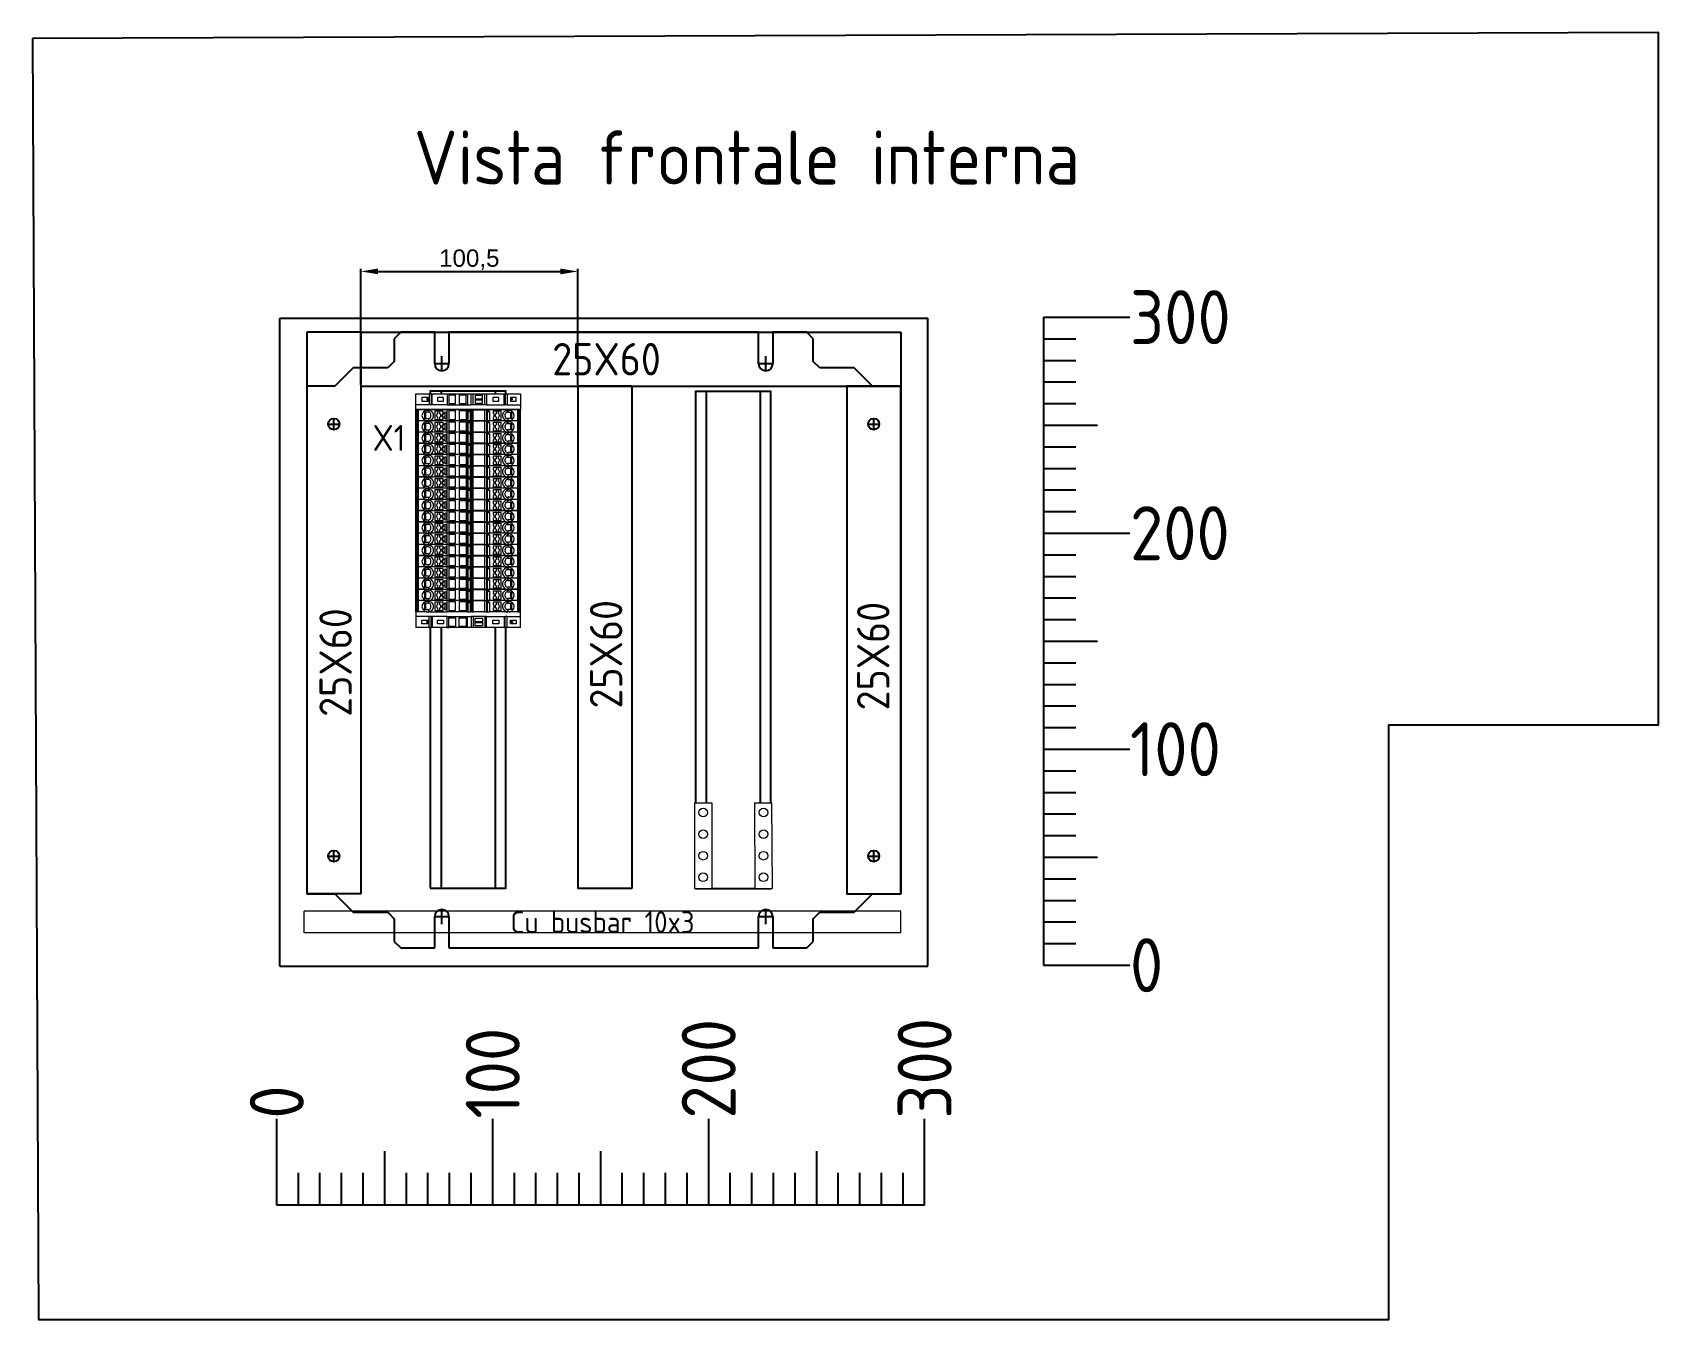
# Model space of a CAD drawing. Header units: millimetres. Extents: x 46697 to 52144, y 25488 to 34806.
# Drawn here: x 48050 to 48803, y 25490 to 26086 of the extents above; entities that cross this region are included whole.
import ezdxf
from ezdxf.enums import TextEntityAlignment as Align

# ---------------------------------------------------------------- set-up
doc = ezdxf.new("R2010")
doc.units = ezdxf.units.MM
doc.layers.add('! NO PLOT !', color=7, linetype='Continuous', true_color=0xff75dd, plot=False)
doc.layers.add('000-PI-Oprema', color=30, linetype='Continuous', lineweight=5)
doc.layers.add('SI-ORMAR-Oprema', color=30, linetype='Continuous', lineweight=5)
for name, color, linetype in [('000-PI-ORMAR', 51, 'Continuous'), ('002-PI-Kabelska kanalica', 150, 'Continuous'), ('004-PI-DIN Šina', 80, 'Continuous'), ('AUT_TEXT', 7, 'Continuous')]:
    doc.layers.add(name, color=color, linetype=linetype)
doc.styles.add('PI0', font='isocpeur.ttf', dxfattribs={"width": 0.9})
doc.styles.get("Standard").update_dxf_attribs({"font": 'arial.ttf'})
doc.dimstyles.new('ISO-25-lb', dxfattribs={"dimtxt": 8, "dimasz": 8, "dimexe": 1.25, "dimexo": 0.625, "dimtad": 1, "dimdec": 1, "dimtxsty": 'Standard', "dimcen": 5, "dimadec": 0, "dimazin": 0, "dimtfac": 1, "dimtdec": 1, "dimtmove": 0, "dimatfit": 3, "dimfxl": 1, "dimarcsym": 0})

msp = doc.modelspace()

# ---------------------------------------------------------------- texts
at = {"color": 7, "style": 'PI0', "width": 0.9}
for s, p in [('300', (48557.85, 25954.1)), ('200', (48557.85, 25854.1)), ('100', (48557.85, 25754.1)), ('0', (48557.85, 25654.1))]:
    msp.add_text(s, height=25, dxfattribs=at).set_placement(p, align=Align.MIDDLE_LEFT)
at = {"ltscale": 0.25, "style": 'PI0', "width": 0.9}
for s, height, p in [('25X60', 15, (48290.34, 25927.16)), ('X1', 12, (48207.15, 25892.22))]:
    msp.add_text(s, height=height, dxfattribs=at).set_placement(p)
for p in [(48197.52, 25769.09), (48322.76, 25772.91), (48446.48, 25772.06)]:
    msp.add_text('25X60', height=15, rotation=90, dxfattribs=at).set_placement(p)
at = {"color": 7, "style": 'PI0', "width": 0.9}
for s, p in [('100', (48262.78, 25583.05)), ('200', (48362.78, 25583.05)), ('300', (48462.78, 25583.05)), ('0', (48162.78, 25583.05))]:
    msp.add_text(s, height=25, rotation=90, dxfattribs=at).set_placement(p, align=Align.MIDDLE_LEFT)
at = {"layer": 'AUT_TEXT', "style": 'PI0', "width": 0.9}
for s, height, p in [('Vista frontale interna', 25, (48380.44, 26028.05)), ('Cu busbar 10x3', 10, (48313.59, 25674.05))]:
    msp.add_text(s, height=height, dxfattribs=at).set_placement(p, align=Align.MIDDLE)

# ---------------------------------------------------------------- blocks, each defined once
blk = doc.blocks.new('1567.800_montazna')
at = {"layer": '000-PI-ORMAR'}
for p, q in [((46610.12, 31691.64), (46607.12, 31688.64)), ((46625.82, 31691.64), (46610.12, 31691.64)), ((46625.82, 31677.14), (46625.82, 31691.64)), ((46775.82, 31691.64), (46632.42, 31691.64)), ((46632.42, 31691.64), (46632.42, 31677.14)), ((46775.82, 31677.14), (46775.82, 31691.64)), ((46798.12, 31691.64), (46782.42, 31691.64)), ((46782.42, 31691.64), (46782.42, 31677.14)), ((46801.12, 31688.64), (46798.12, 31691.64)), ((46607.12, 31688.64), (46607.12, 31678.14)), ((46801.12, 31678.14), (46801.12, 31688.64)), ((46588.12, 31675.14), (46579.62, 31666.64)), ((46604.12, 31675.14), (46588.12, 31675.14)), ((46607.12, 31678.14), (46604.12, 31675.14)), ((46625.65, 31677.14), (46632.58, 31677.14)), ((46629.12, 31673.67), (46629.12, 31680.6)), ((46775.65, 31677.14), (46782.58, 31677.14)), ((46779.12, 31673.67), (46779.12, 31680.6)), ((46804.12, 31675.14), (46801.12, 31678.14)), ((46820.12, 31675.14), (46804.12, 31675.14)), ((46828.62, 31666.64), (46820.12, 31675.14)), ((46566.62, 31666.64), (46566.62, 31431.64)), ((46579.62, 31666.64), (46566.62, 31666.64)), ((46841.62, 31666.64), (46828.62, 31666.64)), ((46841.62, 31431.64), (46841.62, 31666.64)), ((46576.39, 31649.14), (46581.85, 31649.14)), ((46579.12, 31646.41), (46579.12, 31651.87)), ((46826.39, 31649.14), (46831.85, 31649.14)), ((46829.12, 31646.41), (46829.12, 31651.87)), ((46576.39, 31449.14), (46581.85, 31449.14)), ((46579.12, 31446.41), (46579.12, 31451.87)), ((46826.39, 31449.14), (46831.85, 31449.14)), ((46829.12, 31446.41), (46829.12, 31451.87)), ((46566.62, 31431.64), (46579.62, 31431.64)), ((46579.62, 31431.64), (46588.12, 31423.14)), ((46820.12, 31423.14), (46828.62, 31431.64)), ((46828.62, 31431.64), (46841.62, 31431.64)), ((46588.12, 31423.14), (46604.12, 31423.14)), ((46604.12, 31423.14), (46607.12, 31420.14)), ((46607.12, 31420.14), (46607.12, 31409.64)), ((46625.65, 31421.14), (46632.58, 31421.14)), ((46625.82, 31406.64), (46625.82, 31421.14)), ((46629.12, 31417.67), (46629.12, 31424.6)), ((46632.42, 31421.14), (46632.42, 31406.64)), ((46775.65, 31421.14), (46782.58, 31421.14)), ((46775.82, 31406.64), (46775.82, 31421.14)), ((46779.12, 31417.67), (46779.12, 31424.6)), ((46782.42, 31421.14), (46782.42, 31406.64)), ((46801.12, 31420.14), (46804.12, 31423.14)), ((46801.12, 31409.64), (46801.12, 31420.14)), ((46804.12, 31423.14), (46820.12, 31423.14)), ((46607.12, 31409.64), (46610.12, 31406.64)), ((46610.12, 31406.64), (46625.82, 31406.64)), ((46632.42, 31406.64), (46775.82, 31406.64)), ((46782.42, 31406.64), (46798.12, 31406.64)), ((46798.12, 31406.64), (46801.12, 31409.64))]:
    blk.add_line(p, q, dxfattribs=at)
for centre in [(46579.12, 31649.14), (46829.12, 31649.14), (46579.12, 31449.14), (46829.12, 31449.14)]:
    blk.add_circle(centre, 2.6, dxfattribs=at)
for centre, start, end in [((46629.12, 31677.14), 180, 360), ((46779.12, 31677.14), 180, 360), ((46629.12, 31421.14), 0, 180), ((46779.12, 31421.14), 0, 180)]:
    blk.add_arc(centre, 3.3, start, end, dxfattribs=at)
blk = doc.blocks.new('*U120')
at = {"layer": '004-PI-DIN Šina'}
blk.add_lwpolyline([(230, -17.5), (230, 17.5), (0, 17.5), (0, -17.5)], close=True, dxfattribs=at)
for points in [[(0, 12.5), (230, 12.5)], [(0, -12.5), (230, -12.5)]]:
    blk.add_lwpolyline(points, dxfattribs=at)
blk = doc.blocks.new('*U123')
at = {"layer": '002-PI-Kabelska kanalica'}
for p, q in [((0, 0), (-25, 0)), ((-25, 0), (-25, -260.01)), ((0, 0), (0, -260.01)), ((0, -260.01), (-25, -260.01))]:
    blk.add_line(p, q, dxfattribs=at)
blk = doc.blocks.new('*U122')
at = {"layer": '002-PI-Kabelska kanalica'}
for p, q in [((0, 0), (-25, 0)), ((-25, 0), (-25, -232.5)), ((0, 0), (0, -232.5)), ((0, -232.5), (-25, -232.5))]:
    blk.add_line(p, q, dxfattribs=at)
blk = doc.blocks.new('*U124')
at = {"layer": '002-PI-Kabelska kanalica'}
for p, q in [((0, 0), (-25, 0)), ((-25, 0), (-25, -250)), ((0, 0), (0, -250)), ((0, -250), (-25, -250))]:
    blk.add_line(p, q, dxfattribs=at)
blk = doc.blocks.new('*U125')
at = {"layer": '002-PI-Kabelska kanalica'}
for p, q in [((0, 0), (-25, 0)), ((-25, 0), (-25, -235.04)), ((0, 0), (0, -235.04)), ((0, -235.04), (-25, -235.04))]:
    blk.add_line(p, q, dxfattribs=at)
blk = doc.blocks.new('*U99')
blk.add_wipeout([(-24.3, -7.35), (24.3, -7.35), (24.3, 0), (-24.3, 0)])
at = {"ltscale": 0.25}
blk.add_line((-24.3, 0), (24.3, 0), dxfattribs=at)
for p, q in [((-18.03, 0), (-18.03, -5.15)), ((-17.1, 0), (-17.1, -5.15)), ((-17, -5.15), (-17, 0)), ((-16.74, -5.15), (-16.74, 0)), ((-9.72, 0), (-9.72, -5.15)), ((-9, 0), (-9, -0.57)), ((-1, -0.57), (-1, 0)), ((-0.28, 0), (-0.28, -5.15)), ((1.39, -5.15), (1.39, 0)), ((2.32, -5.15), (2.32, 0)), ((7.69, -5.15), (7.69, 0)), ((8.51, 0), (8.51, -5.15)), ((16.74, -5.15), (16.74, 0)), ((17, 0), (17, -5.15)), ((17.1, 0), (17.1, -5.15)), ((18.03, 0), (18.03, -5.15)), ((24.3, 0), (24.3, -7.35)), ((-24.3, -7.35), (-24.3, 0)), ((-18.03, -5.15), (-24.3, -5.15)), ((24.3, -7.35), (-24.3, -7.35)), ((-21.4, -1.72), (-21.4, -3.42)), ((-18.5, -1.72), (-21.4, -1.72)), ((-21.4, -3.42), (-18.5, -3.42)), ((-19.01, -2.37), (-19.15, -2.37)), ((-19.15, -2.37), (-19.15, -2.77)), ((-19.01, -2.77), (-19.15, -2.77)), ((-19.01, -2.37), (-18.5, -2.37)), ((-19.01, -2.77), (-19.01, -2.37)), ((-19.01, -2.77), (-18.5, -2.77)), ((-18.5, -2.37), (-18.5, -1.72)), ((-18.5, -2.77), (-18.5, -2.37)), ((-18.5, -3.42), (-18.5, -2.77)), ((-17.1, -5.15), (-18.03, -5.15)), ((-17, -5.15), (-17.1, -5.15)), ((-16.74, -5.15), (-17, -5.15)), ((-9.72, -5.15), (-16.74, -5.15)), ((-14.15, -1.72), (-14.15, -3.42)), ((-11.45, -1.72), (-14.15, -1.72)), ((-14.15, -3.42), (-11.45, -3.42)), ((-11.45, -3.42), (-11.45, -1.72)), ((-9.72, -5.15), (-9, -5.15)), ((-9, -0.57), (-9, -4.57)), ((-5.85, -0.57), (-9, -0.57)), ((-9, -4.57), (-9, -5.15)), ((-9, -4.57), (-5.85, -4.57)), ((-9, -5.15), (-1, -5.15)), ((-5.85, -4.57), (-5.85, -0.57)), ((-4.15, -0.57), (-4.15, -4.57)), ((-1, -0.57), (-4.15, -0.57)), ((-4.15, -4.57), (-1, -4.57)), ((-1, -4.57), (-1, -0.57)), ((-1, -5.15), (-1, -4.57)), ((-1, -5.15), (-0.28, -5.15)), ((-0.28, -5.15), (1.39, -5.15)), ((2.32, -5.15), (1.39, -5.15)), ((7.69, -5.15), (2.32, -5.15)), ((6.67, -0.82), (3.22, -0.82)), ((3.22, -0.82), (3.22, -2.37)), ((3.22, -2.37), (6.67, -2.37)), ((3.22, -2.37), (3.22, -2.77)), ((3.22, -2.77), (6.67, -2.77)), ((3.22, -2.77), (3.22, -4.32)), ((3.22, -4.32), (6.67, -4.32)), ((6.67, -2.37), (6.67, -0.82)), ((6.67, -2.77), (6.67, -2.37)), ((6.67, -4.32), (6.67, -2.77)), ((8.51, -5.15), (7.69, -5.15)), ((8.51, -5.15), (16.74, -5.15)), ((11.45, -1.72), (11.45, -3.42)), ((14.15, -1.72), (11.45, -1.72)), ((11.45, -3.42), (14.15, -3.42)), ((14.15, -3.42), (14.15, -1.72)), ((16.74, -5.15), (17, -5.15)), ((17, -5.15), (17.1, -5.15)), ((18.03, -5.15), (17.1, -5.15)), ((18.03, -5.15), (24.3, -5.15)), ((22.25, -1.72), (19.55, -1.72)), ((19.55, -1.72), (19.55, -2.37)), ((19.55, -2.37), (19.89, -2.37)), ((19.55, -2.37), (19.55, -2.77)), ((19.55, -2.77), (19.55, -3.42)), ((19.55, -2.77), (19.89, -2.77)), ((19.55, -3.42), (22.25, -3.42)), ((20.59, -2.37), (19.89, -2.37)), ((19.89, -2.77), (19.89, -2.37)), ((20.59, -2.77), (19.89, -2.77)), ((20.59, -2.77), (20.59, -2.37)), ((22.25, -3.42), (22.25, -1.72))]:
    blk.add_line(p, q)
blk = doc.blocks.new('*U98')
blk.add_wipeout([(-24.3, 0), (24.3, 0), (24.3, -7.35), (-24.3, -7.35)])
for p, q in [((24.3, 0), (-24.3, 0)), ((24.3, -7.35), (24.3, 0)), ((-24.3, 0), (-24.3, -7.35)), ((-18.03, -2.2), (-24.3, -2.2)), ((-21.4, -5.62), (-21.4, -3.92)), ((-21.4, -3.92), (-18.5, -3.92)), ((-18.5, -5.62), (-21.4, -5.62)), ((-19.01, -4.58), (-19.15, -4.58)), ((-19.15, -4.98), (-19.15, -4.58)), ((-19.01, -4.98), (-19.15, -4.98)), ((-19.01, -4.58), (-19.01, -4.98)), ((-19.01, -4.58), (-18.5, -4.58)), ((-19.01, -4.98), (-18.5, -4.98)), ((-18.5, -3.92), (-18.5, -4.58)), ((-18.5, -4.58), (-18.5, -4.98)), ((-18.5, -4.98), (-18.5, -5.62)), ((-18.03, -7.35), (-18.03, -2.2)), ((-17.1, -2.2), (-18.03, -2.2)), ((-17.1, -7.35), (-18.03, -7.35)), ((-17.1, -7.35), (-17.1, -2.2)), ((-17, -2.2), (-17.1, -2.2)), ((-17, -7.35), (-17.1, -7.35)), ((-17, -2.2), (-17, -7.35)), ((-16.74, -2.2), (-17, -2.2)), ((-16.74, -7.35), (-17, -7.35)), ((-16.74, -2.2), (-16.74, -7.35)), ((-9.72, -2.2), (-16.74, -2.2)), ((-14.15, -3.92), (-11.45, -3.92)), ((-14.15, -5.62), (-14.15, -3.92)), ((-11.45, -5.62), (-14.15, -5.62)), ((-11.45, -3.92), (-11.45, -5.62)), ((-9.72, -2.2), (-9, -2.2)), ((-9.72, -7.35), (-9.72, -2.2)), ((-9.72, -7.35), (-9, -7.35)), ((-9, -2.77), (-9, -2.2)), ((-9, -2.2), (-1, -2.2)), ((-9, -6.77), (-9, -2.77)), ((-9, -2.77), (-5.85, -2.77)), ((-5.85, -6.77), (-9, -6.77)), ((-9, -7.35), (-9, -6.77)), ((-5.85, -2.77), (-5.85, -6.77)), ((-4.15, -2.77), (-1, -2.77)), ((-4.15, -6.77), (-4.15, -2.77)), ((-1, -6.77), (-4.15, -6.77)), ((-1, -2.2), (-1, -2.77)), ((-1, -2.2), (-0.28, -2.2)), ((-1, -2.77), (-1, -6.77)), ((-1, -6.77), (-1, -7.35)), ((-0.28, -2.2), (1.39, -2.2)), ((-0.28, -7.35), (-0.28, -2.2)), ((2.32, -2.2), (1.39, -2.2)), ((1.39, -2.2), (1.39, -7.35)), ((7.69, -2.2), (2.32, -2.2)), ((2.32, -2.2), (2.32, -7.35)), ((3.22, -3.02), (6.67, -3.02)), ((3.22, -4.58), (3.22, -3.02)), ((3.22, -4.58), (6.67, -4.58)), ((3.22, -4.98), (3.22, -4.58)), ((3.22, -4.98), (6.67, -4.98)), ((3.22, -6.52), (3.22, -4.98)), ((6.67, -6.52), (3.22, -6.52)), ((6.67, -3.02), (6.67, -4.58)), ((6.67, -4.58), (6.67, -4.98)), ((6.67, -4.98), (6.67, -6.52)), ((7.69, -2.2), (7.69, -7.35)), ((8.51, -2.2), (7.69, -2.2)), ((8.51, -7.35), (8.51, -2.2)), ((8.51, -2.2), (16.74, -2.2)), ((11.45, -3.92), (14.15, -3.92)), ((11.45, -5.62), (11.45, -3.92)), ((14.15, -5.62), (11.45, -5.62)), ((14.15, -3.92), (14.15, -5.62)), ((16.74, -2.2), (16.74, -7.35)), ((16.74, -2.2), (17, -2.2)), ((17, -7.35), (17, -2.2)), ((17, -2.2), (17.1, -2.2)), ((18.03, -2.2), (17.1, -2.2)), ((17.1, -7.35), (17.1, -2.2)), ((18.03, -2.2), (24.3, -2.2)), ((18.03, -7.35), (18.03, -2.2)), ((19.55, -4.58), (19.55, -3.92)), ((19.55, -3.92), (22.25, -3.92)), ((19.55, -4.98), (19.55, -4.58)), ((19.55, -4.58), (19.89, -4.58)), ((19.55, -4.98), (19.89, -4.98)), ((19.55, -5.62), (19.55, -4.98)), ((22.25, -5.62), (19.55, -5.62)), ((19.89, -4.58), (19.89, -4.98)), ((20.59, -4.58), (19.89, -4.58)), ((20.59, -4.98), (19.89, -4.98)), ((20.59, -4.58), (20.59, -4.98)), ((22.25, -3.92), (22.25, -5.62))]:
    blk.add_line(p, q)
at = {"ltscale": 0.25}
blk.add_line((24.3, -7.35), (-24.3, -7.35), dxfattribs=at)
blk = doc.blocks.new('*U126')
at = {"layer": '000-PI-Oprema', "ltscale": 0.25}
for p, q in [((0, -3), (0, 7)), ((276.19, 7), (0, 7)), ((276.19, -3), (276.19, 7)), ((276.19, -3), (0, -3))]:
    blk.add_line(p, q, dxfattribs=at)
blk = doc.blocks.new('*U108')
blk.add_wipeout([(47227.3, 37326.63), (47227.3, 37321.48), (47275.9, 37321.48), (47275.9, 37326.63)])
at = {"layer": '000-PI-Oprema'}
for p, q in [((47227.3, 37321.48), (47227.3, 37326.63)), ((47227.85, 37326.63), (47227.3, 37326.63)), ((47228.39, 37326.63), (47227.85, 37326.63)), ((47227.85, 37321.48), (47227.85, 37326.63)), ((47228.39, 37321.48), (47228.39, 37326.63)), ((47228.56, 37326.63), (47228.39, 37326.63)), ((47228.56, 37321.48), (47228.56, 37326.63)), ((47241.88, 37326.63), (47228.56, 37326.63)), ((47231, 37325.48), (47230.9, 37325.58)), ((47230.9, 37322.19), (47231.2, 37322.48)), ((47231.45, 37325.48), (47231, 37325.48)), ((47231.2, 37322.48), (47231.45, 37322.48)), ((47231.45, 37325.48), (47231.45, 37322.48)), ((47231.6, 37325.48), (47231.45, 37325.48)), ((47231.45, 37322.48), (47231.6, 37322.48)), ((47231.6, 37322.48), (47231.6, 37325.48)), ((47231.85, 37325.48), (47231.6, 37325.48)), ((47231.6, 37322.48), (47231.85, 37322.48)), ((47231.6, 37321.7), (47231.6, 37321.48)), ((47231.85, 37325.48), (47231.85, 37322.48)), ((47233.2, 37325.48), (47231.85, 37325.48)), ((47231.85, 37322.48), (47233.2, 37322.48)), ((47233.2, 37326.28), (47232.6, 37326.28)), ((47233.2, 37325.48), (47233.2, 37326.28)), ((47233.3, 37325.48), (47233.2, 37325.48)), ((47233.3, 37322.48), (47233.2, 37322.48)), ((47233.2, 37322.48), (47233.2, 37321.48)), ((47234.2, 37321.48), (47234.2, 37321.7)), ((47237.55, 37325.88), (47236.15, 37325.88)), ((47236.15, 37325.88), (47236.15, 37322.08)), ((47236.15, 37322.08), (47237.55, 37322.08)), ((47238.35, 37325.88), (47237.55, 37325.88)), ((47237.55, 37324.9), (47237.55, 37325.88)), ((47237.55, 37322.08), (47237.55, 37323.07)), ((47237.55, 37322.08), (47238.35, 37322.08)), ((47239.95, 37325.88), (47238.35, 37325.88)), ((47238.35, 37325.88), (47238.35, 37324.9)), ((47238.35, 37323.07), (47238.35, 37322.08)), ((47238.35, 37322.08), (47239.95, 37322.08)), ((47239.55, 37324.58), (47239.95, 37324.98)), ((47239.55, 37323.38), (47239.55, 37324.58)), ((47239.95, 37322.98), (47239.55, 37323.38)), ((47239.95, 37324.98), (47239.95, 37325.88)), ((47239.95, 37322.08), (47239.95, 37322.98)), ((47240.78, 37325.37), (47240.78, 37322.6)), ((47241.88, 37321.48), (47241.88, 37326.63)), ((47242.6, 37326.63), (47241.88, 37326.63)), ((47242.6, 37326.63), (47242.6, 37326.06)), ((47250.6, 37326.63), (47242.6, 37326.63)), ((47242.6, 37326.06), (47242.6, 37322.06)), ((47245.75, 37326.06), (47242.6, 37326.06)), ((47242.6, 37322.06), (47245.75, 37322.06)), ((47242.6, 37322.06), (47242.6, 37321.48)), ((47245.75, 37322.06), (47245.75, 37326.06)), ((47247.45, 37326.06), (47247.45, 37322.06)), ((47250.6, 37326.06), (47247.45, 37326.06)), ((47247.45, 37322.06), (47250.6, 37322.06)), ((47250.6, 37326.63), (47250.6, 37326.06)), ((47251.32, 37326.63), (47250.6, 37326.63)), ((47250.6, 37326.06), (47250.6, 37322.06)), ((47250.6, 37322.06), (47250.6, 37321.48)), ((47251.32, 37326.63), (47251.75, 37326.63)), ((47251.32, 37321.48), (47251.32, 37326.63)), ((47251.65, 37321.48), (47251.65, 37325.83)), ((47251.65, 37325.83), (47251.75, 37325.83)), ((47251.75, 37325.83), (47251.75, 37326.63)), ((47252.21, 37326.63), (47251.75, 37326.63)), ((47251.75, 37325.83), (47252.21, 37325.83)), ((47252.21, 37326.63), (47252.56, 37326.63)), ((47252.21, 37325.83), (47252.21, 37326.63)), ((47253.07, 37326.63), (47252.56, 37326.63)), ((47252.56, 37326.63), (47252.56, 37321.48)), ((47253.07, 37326.63), (47253.07, 37321.48)), ((47253.07, 37326.63), (47253.98, 37326.63)), ((47253.98, 37321.48), (47253.98, 37326.63)), ((47253.98, 37326.63), (47259.12, 37326.63)), ((47259.12, 37326.63), (47259.12, 37321.48)), ((47259.12, 37326.63), (47260.03, 37326.63)), ((47260.03, 37326.63), (47260.03, 37321.48)), ((47260.03, 37326.63), (47260.54, 37326.63)), ((47260.54, 37321.48), (47260.54, 37326.63)), ((47260.54, 37326.63), (47260.89, 37326.63)), ((47260.89, 37325.83), (47260.89, 37326.63)), ((47261.35, 37326.63), (47260.89, 37326.63)), ((47260.89, 37325.83), (47261.35, 37325.83)), ((47261.35, 37325.83), (47261.35, 37326.63)), ((47274.65, 37326.63), (47261.35, 37326.63)), ((47261.35, 37325.83), (47261.45, 37325.83)), ((47261.45, 37325.83), (47261.45, 37321.48)), ((47264.75, 37325.88), (47263.15, 37325.88)), ((47263.15, 37325.88), (47263.15, 37324.98)), ((47263.15, 37324.98), (47263.55, 37324.58)), ((47263.55, 37323.38), (47263.15, 37322.98)), ((47263.15, 37322.98), (47263.15, 37322.08)), ((47263.15, 37322.08), (47264.75, 37322.08)), ((47263.55, 37324.58), (47263.55, 37323.38)), ((47264.75, 37324.9), (47264.75, 37325.88)), ((47265.55, 37325.88), (47264.75, 37325.88)), ((47264.75, 37322.08), (47264.75, 37323.07)), ((47264.75, 37322.08), (47265.55, 37322.08)), ((47265.55, 37325.88), (47265.55, 37324.9)), ((47266.95, 37325.88), (47265.55, 37325.88)), ((47265.55, 37323.07), (47265.55, 37322.08)), ((47265.55, 37322.08), (47266.95, 37322.08)), ((47266.95, 37322.08), (47266.95, 37325.88)), ((47268.8, 37323.48), (47268.8, 37324.48)), ((47268.9, 37321.48), (47268.9, 37321.7)), ((47269.8, 37325.48), (47269.9, 37325.48)), ((47269.8, 37322.48), (47269.9, 37322.48)), ((47269.9, 37326.28), (47270.5, 37326.28)), ((47269.9, 37325.48), (47269.9, 37326.28)), ((47269.9, 37325.48), (47271.25, 37325.48)), ((47271.25, 37322.48), (47269.9, 37322.48)), ((47269.9, 37322.48), (47269.9, 37321.48)), ((47271.25, 37325.48), (47271.25, 37322.48)), ((47271.25, 37325.48), (47271.5, 37325.48)), ((47271.5, 37322.48), (47271.25, 37322.48)), ((47271.5, 37322.48), (47271.5, 37325.48)), ((47271.5, 37325.48), (47271.65, 37325.48)), ((47271.65, 37322.48), (47271.5, 37322.48)), ((47271.5, 37321.7), (47271.5, 37321.48)), ((47271.65, 37325.48), (47271.65, 37322.48)), ((47271.65, 37325.48), (47272.1, 37325.48)), ((47271.9, 37322.48), (47271.65, 37322.48)), ((47272.2, 37322.19), (47271.9, 37322.48)), ((47272.1, 37325.48), (47272.2, 37325.58)), ((47274.65, 37321.48), (47274.65, 37326.63)), ((47274.65, 37326.63), (47274.82, 37326.63)), ((47274.82, 37321.48), (47274.82, 37326.63)), ((47274.82, 37326.63), (47275.35, 37326.63)), ((47275.35, 37321.48), (47275.35, 37326.63)), ((47275.35, 37326.63), (47275.9, 37326.63)), ((47275.9, 37321.48), (47275.9, 37326.63)), ((47227.85, 37321.48), (47227.3, 37321.48)), ((47228.39, 37321.48), (47227.85, 37321.48)), ((47228.56, 37321.48), (47228.39, 37321.48)), ((47231.6, 37321.48), (47228.56, 37321.48)), ((47232.6, 37321.48), (47231.6, 37321.48)), ((47232.6, 37321.48), (47233.2, 37321.48)), ((47234.2, 37321.48), (47233.2, 37321.48)), ((47234.2, 37321.48), (47241.88, 37321.48)), ((47242.6, 37321.48), (47241.88, 37321.48)), ((47250.6, 37321.48), (47242.6, 37321.48)), ((47251.32, 37321.48), (47250.6, 37321.48)), ((47251.32, 37321.48), (47251.65, 37321.48)), ((47251.65, 37321.48), (47252.56, 37321.48)), ((47253.07, 37321.48), (47252.56, 37321.48)), ((47253.07, 37321.48), (47253.98, 37321.48)), ((47259.12, 37321.48), (47253.98, 37321.48)), ((47259.12, 37321.48), (47260.03, 37321.48)), ((47260.03, 37321.48), (47260.54, 37321.48)), ((47260.54, 37321.48), (47261.45, 37321.48)), ((47268.9, 37321.48), (47261.45, 37321.48)), ((47268.9, 37321.48), (47269.9, 37321.48)), ((47270.5, 37321.48), (47269.9, 37321.48)), ((47271.5, 37321.48), (47270.5, 37321.48)), ((47274.65, 37321.48), (47271.5, 37321.48)), ((47274.65, 37321.48), (47274.82, 37321.48)), ((47274.82, 37321.48), (47275.35, 37321.48)), ((47275.35, 37321.48), (47275.9, 37321.48))]:
    blk.add_line(p, q, dxfattribs=at)
for centre, radius, start, end in [((47232.6, 37323.88), 2.4, 135, 225), ((47232.6, 37323.88), 2.4, 90, 135), ((47232.6, 37323.88), 2.4, 225, 245.37568), ((47232.6, 37323.88), 2.4, 245.37568, 270), ((47233.2, 37323.88), 2.4, 294.62432, 90), ((47233.2, 37323.88), 2.4, 270, 294.62432), ((47233.3, 37324.48), 1, 0, 90), ((47233.3, 37323.48), 1, 270, 360), ((47237.95, 37323.98), 1, 113.57818, 246.42182), ((47237.95, 37323.98), 1, 293.57818, 66.42182), ((47241.15, 37325.03), 0.5, 5.44059, 134.99975), ((47241.15, 37322.93), 0.5, 225, 354.55967), ((47265.15, 37323.98), 1, 113.57818, 246.42182), ((47265.15, 37323.98), 1, 293.57818, 66.42182), ((47269.9, 37323.88), 2.4, 90, 245.37568), ((47269.8, 37324.48), 1, 90, 180), ((47269.8, 37323.48), 1, 180, 270), ((47269.9, 37323.88), 2.4, 245.37568, 270), ((47270.5, 37323.88), 2.4, 45, 90), ((47270.5, 37323.88), 2.4, 270, 294.62432), ((47270.5, 37323.88), 2.4, 294.62432, 315), ((47270.5, 37323.88), 2.4, 315, 45)]:
    blk.add_arc(centre, radius, start, end, dxfattribs=at)
for points in [[(47234.3, 37323.48), (47234.3, 37323.61), (47234.3, 37323.74), (47234.3, 37323.87), (47234.3, 37324.01), (47234.3, 37324.14), (47234.3, 37324.26), (47234.3, 37324.38), (47234.3, 37324.48)], [(47240.78, 37325.37), (47240.55, 37325.14), (47240.32, 37324.91), (47240.09, 37324.68), (47239.85, 37324.44)], [(47239.85, 37323.53), (47239.85, 37323.76), (47239.85, 37323.98), (47239.85, 37324.21), (47239.85, 37324.44)], [(47240.78, 37322.6), (47240.55, 37322.83), (47240.32, 37323.05), (47240.09, 37323.29), (47239.85, 37323.53)], [(47240.8, 37325.39), (47240.79, 37325.38), (47240.78, 37325.37)], [(47240.8, 37322.58), (47240.79, 37322.59), (47240.78, 37322.6)], [(47241.75, 37323.98), (47241.73, 37324.26), (47241.7, 37324.53), (47241.67, 37324.81), (47241.65, 37325.08)], [(47241.65, 37322.89), (47241.67, 37323.16), (47241.7, 37323.44), (47241.73, 37323.71), (47241.75, 37323.98)]]:
    blk.add_spline(points, degree=3, dxfattribs=at)
blk = doc.blocks.new('*U182')
at = {"layer": '000-PI-Oprema'}
blk.add_blockref('*U108', (-47251.6, -37324.06), dxfattribs=at)
blk = doc.blocks.new('*U181')
at = {"color": 0, "linetype": 'ByBlock', "lineweight": -2, "transparency": 16777216}
blk.add_blockref('*U182', (0, 0), dxfattribs=at)
blk.add_blockref('*U182', (0, -5.2), dxfattribs=at)
blk.add_blockref('*U182', (0, -10.4), dxfattribs=at)
blk.add_blockref('*U182', (0, -15.6), dxfattribs=at)
blk.add_blockref('*U182', (0, -20.8), dxfattribs=at)
blk.add_blockref('*U182', (0, -26), dxfattribs=at)
blk.add_blockref('*U182', (0, -31.2), dxfattribs=at)
blk.add_blockref('*U182', (0, -36.4), dxfattribs=at)
blk.add_blockref('*U182', (0, -41.6), dxfattribs=at)
blk.add_blockref('*U182', (0, -46.8), dxfattribs=at)
blk.add_blockref('*U182', (0, -52), dxfattribs=at)
blk.add_blockref('*U182', (0, -57.2), dxfattribs=at)
blk.add_blockref('*U182', (0, -62.4), dxfattribs=at)
blk.add_blockref('*U182', (0, -67.6), dxfattribs=at)
blk.add_blockref('*U182', (0, -72.8), dxfattribs=at)
blk.add_blockref('*U182', (0, -78), dxfattribs=at)
blk.add_blockref('*U182', (0, -83.2), dxfattribs=at)
blk.add_blockref('*U182', (0, -88.4), dxfattribs=at)
blk = doc.blocks.new('*D184')
at = {"layer": '! NO PLOT !', "color": 0, "linetype": 'Continuous', "lineweight": -2, "ltscale": 0.25, "transparency": 16777216}
for p, q in [((48201.69, 25922.72), (48201.69, 25976.53)), ((48302.14, 25922.72), (48302.14, 25976.53)), ((48209.69, 25975.28), (48294.14, 25975.28))]:
    blk.add_line(p, q, dxfattribs=at)
at = {"layer": '! NO PLOT !', "color": 0, "ltscale": 0.25, "transparency": 16777216}
for points in [[(48209.69, 25976.61), (48209.69, 25973.95), (48201.69, 25975.28)], [(48294.14, 25976.61), (48294.14, 25973.95), (48302.14, 25975.28)]]:
    blk.add_solid(points, dxfattribs=at)
at = {"layer": 'Defpoints', "color": 0, "ltscale": 0.25, "transparency": 16777216}
for p in [(48302.14, 25975.28), (48201.69, 25922.1), (48302.14, 25922.1)]:
    blk.add_point(p, dxfattribs=at)
at = {"layer": '! NO PLOT !', "color": 0, "ltscale": 0.25, "transparency": 16777216, "insert": (48251.92, 25980.71), "char_height": 8, "attachment_point": 5}
blk.add_mtext('100,5', dxfattribs=at)

# ---------------------------------------------------------------- linework, layer by layer
at = {"layer": '! NO PLOT !', "ltscale": 0.25}
msp.add_lwpolyline([(48049.67, 26083.11), (48052.45, 25490.09), (48677.65, 25490.09), (48677.65, 25765.34), (48802.58, 25765.34), (48802.58, 26085.88), (48049.67, 26083.11)], dxfattribs=at)
at = {"color": 7}
for p, q in [((48517.85, 25954.1), (48517.85, 25654.1)), ((48517.85, 25954.1), (48557.85, 25954.1)), ((48517.85, 25944.1), (48532.85, 25944.1)), ((48517.85, 25934.1), (48532.85, 25934.1)), ((48517.85, 25924.1), (48532.85, 25924.1)), ((48517.85, 25914.1), (48532.85, 25914.1)), ((48517.85, 25904.1), (48542.85, 25904.1)), ((48517.85, 25894.1), (48532.85, 25894.1)), ((48517.85, 25884.1), (48532.85, 25884.1)), ((48517.85, 25874.1), (48532.85, 25874.1)), ((48517.85, 25864.1), (48532.85, 25864.1)), ((48517.85, 25854.1), (48557.85, 25854.1)), ((48517.85, 25854.1), (48557.85, 25854.1)), ((48517.85, 25854.1), (48557.85, 25854.1)), ((48517.85, 25854.1), (48557.85, 25854.1)), ((48517.85, 25854.1), (48557.85, 25854.1)), ((48517.85, 25854.1), (48557.85, 25854.1)), ((48517.85, 25854.1), (48557.85, 25854.1)), ((48517.85, 25854.1), (48557.85, 25854.1)), ((48517.85, 25844.1), (48532.85, 25844.1)), ((48517.85, 25834.1), (48532.85, 25834.1)), ((48517.85, 25824.1), (48532.85, 25824.1)), ((48517.85, 25814.1), (48532.85, 25814.1)), ((48517.85, 25804.1), (48542.85, 25804.1)), ((48517.85, 25794.1), (48532.85, 25794.1)), ((48517.85, 25784.1), (48532.85, 25784.1)), ((48517.85, 25774.1), (48532.85, 25774.1)), ((48517.85, 25764.1), (48532.85, 25764.1)), ((48517.85, 25754.1), (48557.85, 25754.1)), ((48517.85, 25744.1), (48532.85, 25744.1)), ((48517.85, 25734.1), (48532.85, 25734.1)), ((48517.85, 25724.1), (48532.85, 25724.1)), ((48517.85, 25714.1), (48532.85, 25714.1)), ((48517.85, 25704.1), (48542.85, 25704.1)), ((48517.85, 25694.1), (48532.85, 25694.1)), ((48517.85, 25684.1), (48532.85, 25684.1)), ((48517.85, 25674.1), (48532.85, 25674.1)), ((48517.85, 25664.1), (48532.85, 25664.1)), ((48517.85, 25654.1), (48557.85, 25654.1)), ((48517.85, 25654.1), (48557.85, 25654.1)), ((48162.78, 25543.05), (48162.78, 25583.05)), ((48262.78, 25543.05), (48262.78, 25583.05)), ((48362.78, 25543.05), (48362.78, 25583.05)), ((48362.78, 25543.05), (48362.78, 25583.05)), ((48362.78, 25543.05), (48362.78, 25583.05)), ((48362.78, 25543.05), (48362.78, 25583.05)), ((48362.78, 25543.05), (48362.78, 25583.05)), ((48362.78, 25543.05), (48362.78, 25583.05)), ((48362.78, 25543.05), (48362.78, 25583.05)), ((48362.78, 25543.05), (48362.78, 25583.05)), ((48462.78, 25543.05), (48462.78, 25583.05)), ((48212.78, 25543.05), (48212.78, 25568.05)), ((48312.78, 25543.05), (48312.78, 25568.05)), ((48412.78, 25543.05), (48412.78, 25568.05)), ((48172.78, 25543.05), (48172.78, 25558.05)), ((48182.78, 25543.05), (48182.78, 25558.05)), ((48192.78, 25543.05), (48192.78, 25558.05)), ((48202.78, 25543.05), (48202.78, 25558.05)), ((48222.78, 25543.05), (48222.78, 25558.05)), ((48232.78, 25543.05), (48232.78, 25558.05)), ((48242.78, 25543.05), (48242.78, 25558.05)), ((48252.78, 25543.05), (48252.78, 25558.05)), ((48272.78, 25543.05), (48272.78, 25558.05)), ((48282.78, 25543.05), (48282.78, 25558.05)), ((48292.78, 25543.05), (48292.78, 25558.05)), ((48302.78, 25543.05), (48302.78, 25558.05)), ((48322.78, 25543.05), (48322.78, 25558.05)), ((48332.78, 25543.05), (48332.78, 25558.05)), ((48342.78, 25543.05), (48342.78, 25558.05)), ((48352.78, 25543.05), (48352.78, 25558.05)), ((48372.78, 25543.05), (48372.78, 25558.05)), ((48382.78, 25543.05), (48382.78, 25558.05)), ((48392.78, 25543.05), (48392.78, 25558.05)), ((48402.78, 25543.05), (48402.78, 25558.05)), ((48422.78, 25543.05), (48422.78, 25558.05)), ((48432.78, 25543.05), (48432.78, 25558.05)), ((48442.78, 25543.05), (48442.78, 25558.05)), ((48452.78, 25543.05), (48452.78, 25558.05)), ((48462.78, 25543.05), (48162.78, 25543.05))]:
    msp.add_line(p, q, dxfattribs=at)
at = {"layer": '000-PI-ORMAR'}
for p, q in [((48164.19, 25653.6), (48164.19, 25953.6)), ((48164.19, 25953.6), (48464.19, 25953.6)), ((48464.19, 25653.6), (48464.19, 25953.6)), ((48164.19, 25653.6), (48464.19, 25653.6))]:
    msp.add_line(p, q, dxfattribs=at)

# ---------------------------------------------------------------- block references
for name, p in [('*U123', (48201.69, 25947.1)), ('*U122', (48327.14, 25922.1)), ('*U125', (48451.69, 25922.09))]:
    msp.add_blockref(name, p)
for name, p, rotation in [('*U124', (48201.69, 25947.1), 89.99999999999999), ('*U120', (48251.36, 25919.8), 270), ('*U120', (48374.1, 25919.65), 270)]:
    msp.add_blockref(name, p, dxfattribs=dict(rotation=rotation))
at = {"layer": '000-PI-Oprema'}
msp.add_blockref('*U126', (48175.5, 25672.05), dxfattribs=at)
at = {"layer": '000-PI-ORMAR'}
msp.add_blockref('1567.800_montazna', (1610.07, -5744.54), dxfattribs=at)

msp.set_redraw_order([(e.dxf.handle, doc.entitydb.next_handle()) for e in msp.query("TEXT MTEXT ATTDEF DIMENSION ARC_DIMENSION")])  # texts and dimensions are drawn at this point

# ---------------------------------------------------------------- next in the draw order: block references
at = {"layer": 'SI-ORMAR-Oprema'}
for name, p in [('*U99', (48251.4, 25918.64)), ('*U98', (48251.4, 25817.74))]:
    msp.add_blockref(name, p, dxfattribs=at)

# ---------------------------------------------------------------- next in the draw order: wipeouts: each hides what was drawn before it
for points in [[(48356.24, 25729.24), (48364.24, 25729.24), (48364.24, 25689.68), (48356.24, 25689.68)], [(48383.92, 25729.24), (48391.92, 25729.24), (48392.18, 25689.68), (48384.18, 25689.68)]]:
    msp.add_wipeout(points).dxf.layer = '000-PI-Oprema'

# ---------------------------------------------------------------- next in the draw order: linework, layer by layer
at = {"layer": '000-PI-Oprema', "ltscale": 0.25}
for p, q in [((48356.24, 25729.24), (48356.24, 25689.68)), ((48356.24, 25729.24), (48364.24, 25729.24)), ((48364.24, 25729.24), (48364.24, 25689.68)), ((48383.92, 25729.24), (48384.18, 25689.68)), ((48383.92, 25729.24), (48391.92, 25729.24)), ((48391.92, 25729.24), (48392.18, 25689.68)), ((48356.24, 25689.68), (48364.24, 25689.68)), ((48384.18, 25689.68), (48392.18, 25689.68))]:
    msp.add_line(p, q, dxfattribs=at)
for centre in [(48360.24, 25724.8), (48388.18, 25724.8), (48360.24, 25714.8), (48388.18, 25714.8), (48360.24, 25704.8), (48388.18, 25704.8), (48360.24, 25694.8), (48388.18, 25694.8)]:
    msp.add_circle(centre, 2, dxfattribs=at)

# ---------------------------------------------------------------- next in the draw order: block references
msp.add_blockref('*U181', (48251.4, 25908.71))

# ---------------------------------------------------------------- next in the draw order: dimensions: what is measured, and where the dimension line sits
at = {"layer": '! NO PLOT !', "ltscale": 0.25}
dim = msp.add_linear_dim(base=(48302.1439, 25975.2799), p1=(48201.6888, 25922.0968), p2=(48302.1439, 25922.0968), dimstyle='ISO-25-lb', dxfattribs=at)
dim.commit()
dim.dimension.update_dxf_attribs({"geometry": '*D184', "text_midpoint": (48251.9163, 25980.7126)})

doc.saveas('drawing.dxf')
